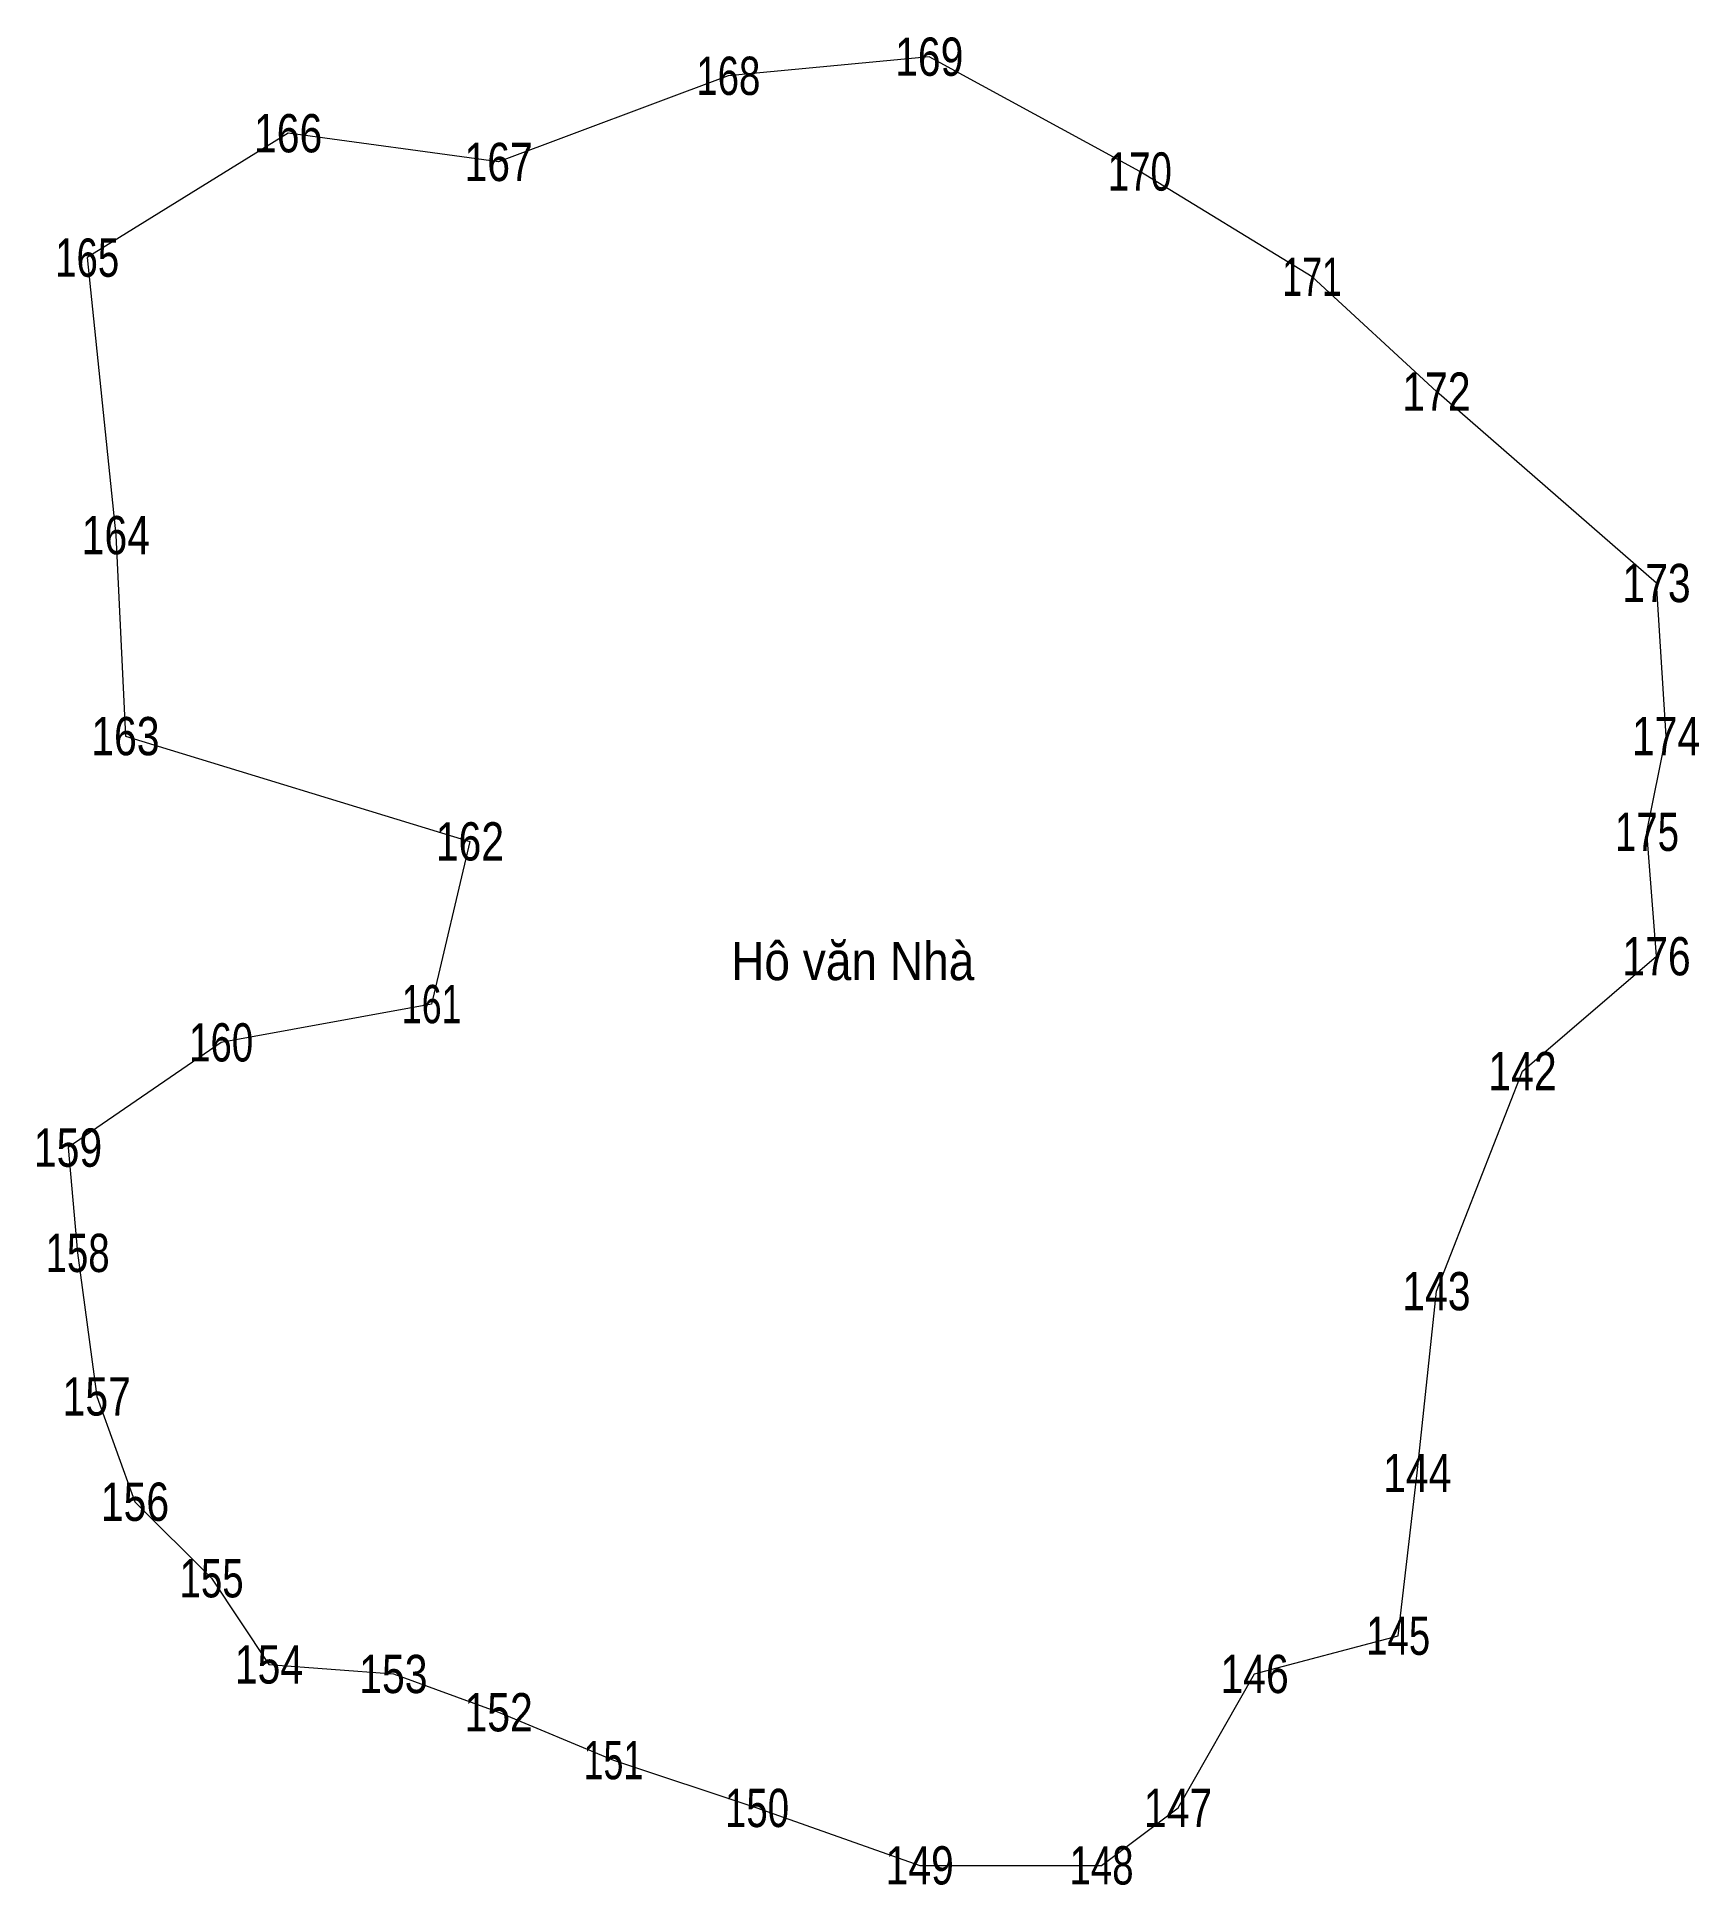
# Model space of a CAD drawing. Header units: metres. Extents: x 532224 to 533654, y 1854500 to 1855514.
# Drawn here: x 532223.8 to 532397.4, y 1855318.9 to 1855512.1 of the extents above; entities that cross this region are included whole.
import ezdxf
from ezdxf.enums import TextEntityAlignment as Align

# ---------------------------------------------------------------- set-up
doc = ezdxf.new("R2010")
doc.units = ezdxf.units.M
doc.header["$LTSCALE"] = 1.6
doc.layers.add('10', color=7, linetype='Continuous', lineweight=13)
doc.layers.add('12', color=7, linetype='Continuous')

msp = doc.modelspace()

# ---------------------------------------------------------------- texts
at = {"layer": '10', "width": 0.9}
msp.add_text('Hô văn Nhà', height=4, dxfattribs=at).set_placement((532309.005, 1855413.5), align=Align.CENTER)
at = {"layer": '12'}
for s, width, p in [('169', 0.8, (532317, 1855508)), ('168', 0.75, (532296.005, 1855506)), ('166', 0.8, (532250, 1855500)), ('167', 0.8, (532272, 1855497)), ('170', 0.75, (532339.005, 1855496)), ('165', 0.75, (532229.005, 1855487)), ('171', 0.7, (532357, 1855485)), ('172', 0.8, (532370, 1855473)), ('164', 0.8, (532232, 1855458)), ('173', 0.8, (532393, 1855453)), ('163', 0.8, (532233, 1855437)), ('174', 0.8, (532394, 1855437)), ('162', 0.8, (532269, 1855426)), ('175', 0.75, (532392.005, 1855427)), ('176', 0.8, (532393, 1855414)), ('161', 0.7, (532265, 1855409)), ('160', 0.75, (532243.005, 1855405)), ('142', 0.8, (532379, 1855402)), ('159', 0.8, (532227, 1855394)), ('158', 0.75, (532228.005, 1855383)), ('143', 0.8, (532370, 1855379)), ('157', 0.8, (532230, 1855368)), ('144', 0.8, (532368, 1855360)), ('156', 0.8, (532234, 1855357)), ('155', 0.75, (532242.005, 1855349)), ('145', 0.75, (532366.005, 1855343)), ('154', 0.8, (532248, 1855340)), ('153', 0.8, (532261, 1855339)), ('146', 0.8, (532351, 1855339)), ('152', 0.8, (532272, 1855335)), ('151', 0.7, (532284, 1855330)), ('150', 0.75, (532299.005, 1855325)), ('147', 0.8, (532343, 1855325)), ('149', 0.8, (532316, 1855319)), ('148', 0.75, (532335.005, 1855319))]:
    msp.add_text(s, height=4, dxfattribs=dict(at, width=width)).set_placement(p, align=Align.CENTER)

# ---------------------------------------------------------------- linework, layer by layer
at = {"layer": '10'}
msp.add_lwpolyline([(532393, 1855416), (532392, 1855429), (532394, 1855439), (532393, 1855455), (532370, 1855475), (532357, 1855487), (532339, 1855498), (532317, 1855510), (532296, 1855508), (532272, 1855499), (532250, 1855502), (532229, 1855489), (532232, 1855460), (532233, 1855439), (532269, 1855428), (532265, 1855411), (532243, 1855407), (532227, 1855396), (532228, 1855385), (532230, 1855370), (532234, 1855359), (532242, 1855351), (532248, 1855342), (532261, 1855341), (532272, 1855337), (532284, 1855332), (532299, 1855327), (532316, 1855321), (532335, 1855321), (532343, 1855327), (532351, 1855341), (532366, 1855345), (532368, 1855362), (532370, 1855381), (532379, 1855404)], close=True, dxfattribs=at)

msp.set_redraw_order([(e.dxf.handle, doc.entitydb.next_handle()) for e in msp.query("TEXT MTEXT ATTDEF DIMENSION ARC_DIMENSION")])  # texts and dimensions are drawn at this point

doc.saveas('drawing.dxf')
